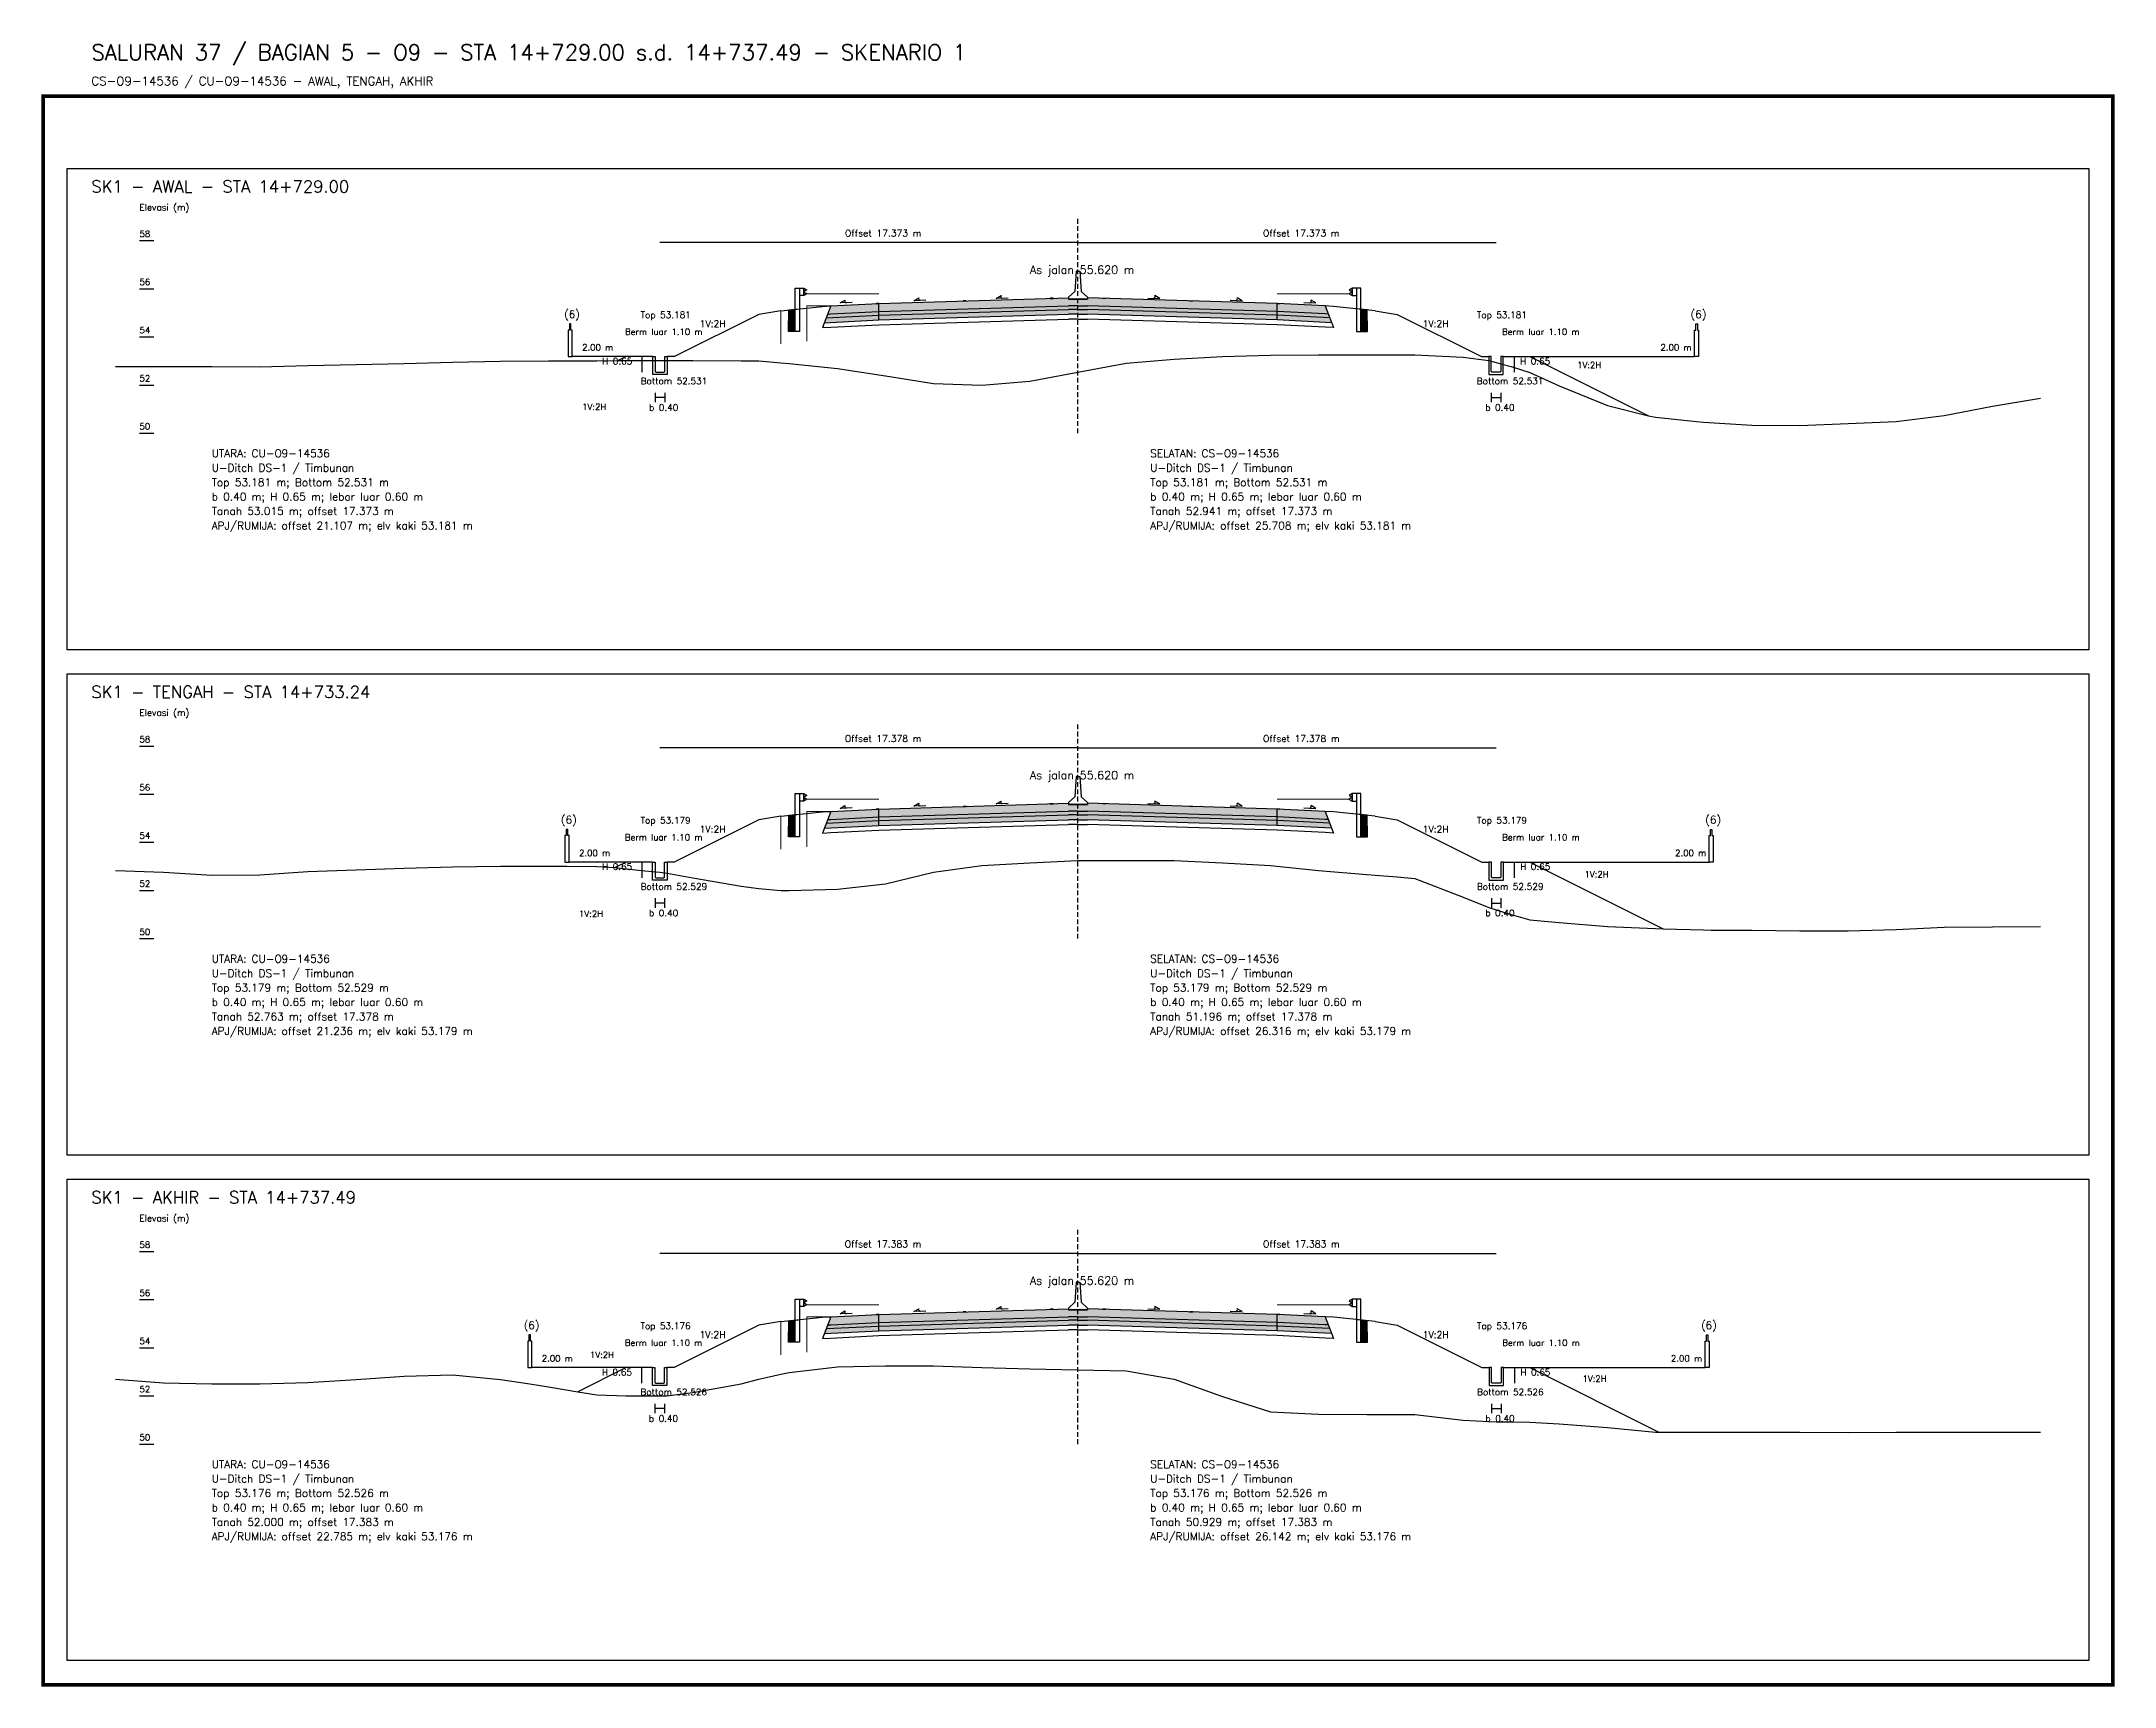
# Model space of a CAD drawing. Header units: metres. Extents: x -24715 to -24517, y 27498 to 30841.
# Drawn here: x -24713.7 to -24627.5, y 27713.2 to 27781.5 of the extents above; entities that cross this region are included whole.
import ezdxf

# ---------------------------------------------------------------- set-up
doc = ezdxf.new("R2010")
doc.units = ezdxf.units.M
doc.linetypes.add('PS_DASH', pattern=[0.3, 0.2, -0.1])
for name, color, linetype, lineweight in [('Dimensi', 230, 'Continuous', 20), ('GRS-ARSIR (HATCH)', 8, 'Continuous', 9), ('Guardrail', 20, 'Continuous', 30), ('HATCH - Beton ramping', 210, 'Continuous', 9), ('HATCH - LFA', 30, 'Continuous', 9), ('HATCH - Pavement', 50, 'Continuous', 9), ('Marka', 20, 'Continuous', 30), ('POT_ALL_GROUP', 2, 'Continuous', 70)]:
    doc.layers.add(name, color=color, linetype=linetype, lineweight=lineweight)
for name, color, linetype in [('POT_ALL_APJ', 2, 'Continuous'), ('POT_ALL_BORDER', 8, 'Continuous'), ('POT_ALL_CHANNEL1', 200, 'Continuous'), ('POT_ALL_DIM', 7, 'Continuous'), ('POT_ALL_GROUND', 1, 'Continuous'), ('POT_ALL_GUIDE', 8, 'Continuous'), ('POT_ALL_ROAD', 4, 'Continuous')]:
    doc.layers.add(name, color=color, linetype=linetype)
doc.styles.get("Standard").update_dxf_attribs({"font": 'simplex.shx'})

msp = doc.modelspace()

# ---------------------------------------------------------------- texts
at = {"layer": 'POT_ALL_APJ'}
for s, height, p in [('(6)', 0.32, (-24691.94281, 27770.04498)), ('(6)', 0.32, (-24645.12835, 27770.04498)), ('2.00 m', 0.26, (-24691.19281, 27768.69498)), ('2.00 m', 0.26, (-24646.37835, 27768.69498)), ('(6)', 0.32, (-24692.07169, 27749.04242)), ('(6)', 0.32, (-24644.51974, 27749.04242)), ('2.00 m', 0.26, (-24691.32169, 27747.69242)), ('2.00 m', 0.26, (-24645.76974, 27747.69242)), ('(6)', 0.32, (-24693.62074, 27728.03987)), ('(6)', 0.32, (-24644.69408, 27728.03987)), ('2.00 m', 0.26, (-24692.87074, 27726.68987)), ('2.00 m', 0.26, (-24645.94408, 27726.68987))]:
    msp.add_text(s, height=height, dxfattribs=at).set_placement(p)
at = {"layer": 'POT_ALL_CHANNEL1'}
for s, height, p in [('Top 53.181', 0.27, (-24688.75895, 27770.04498)), ('Top 53.181', 0.27, (-24654.0128, 27770.04498)), ('Bottom 52.531', 0.27, (-24688.75895, 27767.29498)), ('Bottom 52.531', 0.27, (-24654.0128, 27767.29498)), ('UTARA: CU-O9-14536', 0.32, (-24706.58588, 27764.26387)), ('SELATAN: CS-O9-14536', 0.32, (-24667.58588, 27764.26387)), ('Top 53.179', 0.27, (-24688.76405, 27749.04242)), ('Top 53.179', 0.27, (-24654.0077, 27749.04242)), ('Bottom 52.529', 0.27, (-24688.76405, 27746.29242)), ('Bottom 52.529', 0.27, (-24654.0077, 27746.29242)), ('UTARA: CU-O9-14536', 0.32, (-24706.58588, 27743.26387)), ('SELATAN: CS-O9-14536', 0.32, (-24667.58588, 27743.26387)), ('Top 53.176', 0.27, (-24688.76915, 27728.03987)), ('Top 53.176', 0.27, (-24654.0026, 27728.03987)), ('Bottom 52.526', 0.27, (-24688.76915, 27725.28987)), ('Bottom 52.526', 0.27, (-24654.0026, 27725.28987)), ('UTARA: CU-O9-14536', 0.32, (-24706.58588, 27722.26387)), ('SELATAN: CS-O9-14536', 0.32, (-24667.58588, 27722.26387))]:
    msp.add_text(s, height=height, dxfattribs=at).set_placement(p)
at = {"layer": 'POT_ALL_DIM'}
for s, height, p in [('SK1 - AWAL - STA 14+729.00', 0.5, (-24711.58588, 27775.26387)), ('Elevasi (m)', 0.27, (-24709.58588, 27774.51387)), ('58', 0.26, (-24709.58588, 27773.41387)), ('Offset 17.373 m', 0.28, (-24680.27241, 27773.43387)), ('Offset 17.373 m', 0.28, (-24662.89934, 27773.43387)), ('As jalan 55.620 m', 0.34, (-24672.58588, 27771.88387)), ('56', 0.26, (-24709.58588, 27771.41387)), ('54', 0.26, (-24709.58588, 27769.41387)), ('Berm luar 1.10 m', 0.26, (-24689.40895, 27769.34498)), ('1V:2H', 0.28, (-24686.30737, 27769.67076)), ('1V:2H', 0.28, (-24656.26438, 27769.67076)), ('Berm luar 1.10 m', 0.26, (-24652.9628, 27769.34498)), ('H 0.65', 0.27, (-24690.35895, 27768.11998)), ('H 0.65', 0.27, (-24652.2128, 27768.11998)), ('1V:2H', 0.26, (-24649.84558, 27767.96138)), ('52', 0.26, (-24709.58588, 27767.41387)), ('1V:2H', 0.26, (-24691.19281, 27766.22801)), ('b 0.40', 0.27, (-24688.40895, 27766.19498)), ('b 0.40', 0.27, (-24653.6628, 27766.19498)), ('50', 0.26, (-24709.58588, 27765.41387)), ('U-Ditch DS-1 / Timbunan', 0.32, (-24706.58588, 27763.66387)), ('U-Ditch DS-1 / Timbunan', 0.32, (-24667.58588, 27763.66387)), ('Top 53.181 m; Bottom 52.531 m', 0.32, (-24706.58588, 27763.06387)), ('b 0.40 m; H 0.65 m; lebar luar 0.60 m', 0.32, (-24706.58588, 27762.46387)), ('Top 53.181 m; Bottom 52.531 m', 0.32, (-24667.58588, 27763.06387)), ('b 0.40 m; H 0.65 m; lebar luar 0.60 m', 0.32, (-24667.58588, 27762.46387)), ('Tanah 53.015 m; offset 17.373 m', 0.32, (-24706.58588, 27761.86387)), ('Tanah 52.941 m; offset 17.373 m', 0.32, (-24667.58588, 27761.86387)), ('APJ/RUMIJA: offset 21.107 m; elv kaki 53.181 m', 0.32, (-24706.58588, 27761.26387)), ('APJ/RUMIJA: offset 25.708 m; elv kaki 53.181 m', 0.32, (-24667.58588, 27761.26387)), ('SK1 - TENGAH - STA 14+733.24', 0.5, (-24711.58588, 27754.26387)), ('Elevasi (m)', 0.27, (-24709.58588, 27753.51387)), ('58', 0.26, (-24709.58588, 27752.41387)), ('Offset 17.378 m', 0.28, (-24680.27496, 27752.43387)), ('Offset 17.378 m', 0.28, (-24662.89679, 27752.43387)), ('56', 0.26, (-24709.58588, 27750.41387)), ('As jalan 55.620 m', 0.34, (-24672.58588, 27750.88387)), ('1V:2H', 0.28, (-24686.30992, 27748.66949)), ('1V:2H', 0.28, (-24656.26183, 27748.66949)), ('54', 0.26, (-24709.58588, 27748.41387)), ('Berm luar 1.10 m', 0.26, (-24689.41405, 27748.34242)), ('Berm luar 1.10 m', 0.26, (-24652.9577, 27748.34242)), ('H 0.65', 0.27, (-24690.36405, 27747.11742)), ('H 0.65', 0.27, (-24652.2077, 27747.11742)), ('52', 0.26, (-24709.58588, 27746.41387)), ('1V:2H', 0.26, (-24649.53872, 27746.80791)), ('50', 0.26, (-24709.58588, 27744.41387)), ('1V:2H', 0.26, (-24691.32169, 27745.16357)), ('b 0.40', 0.27, (-24688.41405, 27745.19242)), ('b 0.40', 0.27, (-24653.6577, 27745.19242)), ('U-Ditch DS-1 / Timbunan', 0.32, (-24706.58588, 27742.66387)), ('U-Ditch DS-1 / Timbunan', 0.32, (-24667.58588, 27742.66387)), ('Top 53.179 m; Bottom 52.529 m', 0.32, (-24706.58588, 27742.06387)), ('Top 53.179 m; Bottom 52.529 m', 0.32, (-24667.58588, 27742.06387)), ('Tanah 52.763 m; offset 17.378 m', 0.32, (-24706.58588, 27740.86387)), ('b 0.40 m; H 0.65 m; lebar luar 0.60 m', 0.32, (-24706.58588, 27741.46387)), ('Tanah 51.196 m; offset 17.378 m', 0.32, (-24667.58588, 27740.86387)), ('b 0.40 m; H 0.65 m; lebar luar 0.60 m', 0.32, (-24667.58588, 27741.46387)), ('APJ/RUMIJA: offset 21.236 m; elv kaki 53.179 m', 0.32, (-24706.58588, 27740.26387)), ('APJ/RUMIJA: offset 26.316 m; elv kaki 53.179 m', 0.32, (-24667.58588, 27740.26387)), ('SK1 - AKHIR - STA 14+737.49', 0.5, (-24711.58588, 27733.26387)), ('Elevasi (m)', 0.27, (-24709.58588, 27732.51387)), ('Offset 17.383 m', 0.28, (-24680.27751, 27731.43387)), ('Offset 17.383 m', 0.28, (-24662.89424, 27731.43387)), ('58', 0.26, (-24709.58588, 27731.41387)), ('As jalan 55.620 m', 0.34, (-24672.58588, 27729.88387)), ('56', 0.26, (-24709.58588, 27729.41387)), ('54', 0.26, (-24709.58588, 27727.41387)), ('Berm luar 1.10 m', 0.26, (-24689.41915, 27727.33987)), ('1V:2H', 0.28, (-24686.31247, 27727.66821)), ('1V:2H', 0.28, (-24656.25928, 27727.66821)), ('Berm luar 1.10 m', 0.26, (-24652.9526, 27727.33987)), ('1V:2H', 0.26, (-24690.86995, 27726.83987)), ('52', 0.26, (-24709.58588, 27725.41387)), ('H 0.65', 0.27, (-24690.36915, 27726.11487)), ('H 0.65', 0.27, (-24652.2026, 27726.11487)), ('1V:2H', 0.26, (-24649.62334, 27725.85025)), ('b 0.40', 0.27, (-24688.41915, 27724.18987)), ('b 0.40', 0.27, (-24653.6526, 27724.18987)), ('50', 0.26, (-24709.58588, 27723.41387)), ('Top 53.176 m; Bottom 52.526 m', 0.32, (-24706.58588, 27721.06387)), ('U-Ditch DS-1 / Timbunan', 0.32, (-24706.58588, 27721.66387)), ('Top 53.176 m; Bottom 52.526 m', 0.32, (-24667.58588, 27721.06387)), ('U-Ditch DS-1 / Timbunan', 0.32, (-24667.58588, 27721.66387)), ('b 0.40 m; H 0.65 m; lebar luar 0.60 m', 0.32, (-24706.58588, 27720.46387)), ('b 0.40 m; H 0.65 m; lebar luar 0.60 m', 0.32, (-24667.58588, 27720.46387)), ('Tanah 52.000 m; offset 17.383 m', 0.32, (-24706.58588, 27719.86387)), ('APJ/RUMIJA: offset 22.785 m; elv kaki 53.176 m', 0.32, (-24706.58588, 27719.26387)), ('Tanah 50.929 m; offset 17.383 m', 0.32, (-24667.58588, 27719.86387)), ('APJ/RUMIJA: offset 26.142 m; elv kaki 53.176 m', 0.32, (-24667.58588, 27719.26387))]:
    msp.add_text(s, height=height, dxfattribs=at).set_placement(p)
at = {"layer": 'POT_ALL_GROUP', "lineweight": 0}
for s, height, p in [('SALURAN 37 / BAGIAN 5 - O9 - STA 14+729.00 s.d. 14+737.49 - SKENARIO 1', 0.65, (-24711.58588, 27780.76387)), ('CS-O9-14536 / CU-O9-14536 - AWAL, TENGAH, AKHIR', 0.36, (-24711.58588, 27779.71387))]:
    msp.add_text(s, height=height, dxfattribs=at).set_placement(p)

# ---------------------------------------------------------------- blocks, each defined once
blk = doc.blocks.new('JALAN_ASLI_TIPIKAL_2OKT_METER')
at = {"layer": 'Guardrail', "lineweight": 9}
h = blk.add_hatch(dxfattribs=at)
h.set_pattern_fill('JIS_LC_20', color=256, scale=0.002)
h.set_pattern_definition([(45, (-29.65569, -21.99233), (-0.02828427, 0.02828427), []), (45, (-29.65489, -21.99233), (-0.02828427, 0.02828427), [])])
h.paths.add_polyline_path([(-12.025, -1.394), (-11.753, -1.394), (-11.753, -0.471), (-12.018, -0.498)])
h = blk.add_hatch(dxfattribs=at)
h.set_pattern_fill('JIS_LC_20', color=256, scale=0.002)
h.set_pattern_definition([(45, (-29.40569, -21.99233), (-0.02828427, 0.02828427), []), (45, (-29.40489, -21.99233), (-0.02828427, 0.02828427), [])])
h.paths.add_polyline_path([(12.018, -0.498), (11.753, -0.471), (11.753, -1.394), (12.025, -1.394)])
at = {"layer": 'HATCH - Beton ramping'}
h = blk.add_hatch(dxfattribs=at)
h.set_pattern_fill('AR-CONC', color=256, scale=0.0005)
h.set_pattern_definition([(50, (-28.949556, -21.99233), (0.09109233, -0.00796954), [0.009525, -0.104775]), (355, (-28.94956, -21.99233), (-0.0176217, 0.09552842), [0.00762, -0.0838203]), (100.45144, (-28.941965, -21.992995), (0.07347062, 0.08755888), [0.008095, -0.08904512]), (46.1842, (-28.94956, -21.96693), (0.13553952, -0.02102116), [0.0142875, -0.1571625]), (96.63556, (-28.93826, -21.96868), (0.11870207, 0.12371306), [0.0121425, -0.1335678]), (351.18415, (-28.94956, -21.96693), (0.11870207, 0.12371306), [0.01143, -0.12572987]), (21, (-28.936856, -21.97328), (0.0758072, -0.0511326), [0.009525, -0.104775]), (326, (-28.93686, -21.97328), (0.03090101, 0.09209398), [0.00762, -0.08382]), (71.45144, (-28.93054, -21.97754), (0.1067082, 0.04096138), [0.008095, -0.08904497]), (37.5, (-28.949556, -21.99233), (0.001544302, 0.04227752), [0, -0.082804, 0, -0.08509, 0, -0.0841375]), (7.5, (-28.949556, -21.99233), (0.03340983, 0.05009029), [0, -0.048514, 0, -0.080899, 0, -0.0320675]), (327.5, (-28.977877, -21.99233), (0.067795298, -0.002864372), [0, -0.03175, 0, -0.09906, 0, -0.131445]), (317.5, (-28.990577, -21.99233), (0.07406459, 0.01271325), [0, -0.041275, 0, -0.065786, 0, -0.093345])])
h.paths.add_polyline_path([(-8.27, -0.566), (-10.401, -0.666), (-10.461, -0.826), (-8.27, -0.716)])
h.paths.add_polyline_path([(-0.4, -0.48), (0, -0.48), (0, -0.33), (-0.4, -0.33), (-8.27, -0.566), (-8.27, -0.716)])
h = blk.add_hatch(dxfattribs=at)
h.set_pattern_fill('AR-CONC', color=256, scale=0.0005)
h.set_pattern_definition([(50, (-28.699556, -21.99233), (0.09109233, -0.00796954), [0.009525, -0.104775]), (355, (-28.69956, -21.99233), (-0.01762171, 0.09552842), [0.00762, -0.0838203]), (100.45144, (-28.691965, -21.992995), (0.07347062, 0.08755888), [0.008095, -0.08904512]), (46.1842, (-28.69956, -21.96693), (0.13553952, -0.02102116), [0.0142875, -0.1571625]), (96.63556, (-28.68826, -21.96868), (0.11870207, 0.12371306), [0.0121425, -0.1335678]), (351.18415, (-28.69956, -21.96693), (0.11870207, 0.12371306), [0.01143, -0.12572987]), (21, (-28.686856, -21.97328), (0.0758072, -0.0511326), [0.009525, -0.104775]), (326, (-28.68686, -21.97328), (0.03090101, 0.09209398), [0.00762, -0.08382]), (71.45144, (-28.68054, -21.97754), (0.10670821, 0.04096138), [0.008095, -0.08904497]), (37.5, (-28.699556, -21.99233), (0.001544302, 0.04227752), [0, -0.082804, 0, -0.08509, 0, -0.0841375]), (7.5, (-28.699556, -21.99233), (0.03340983, 0.050090287), [0, -0.048514, 0, -0.080899, 0, -0.0320675]), (327.5, (-28.727877, -21.99233), (0.067795298, -0.002864372), [0, -0.03175, 0, -0.09906, 0, -0.131445]), (317.5, (-28.740577, -21.99233), (0.07406459, 0.012713246), [0, -0.041275, 0, -0.065786, 0, -0.093345])])
h.paths.add_polyline_path([(8.27, -0.566), (10.401, -0.666), (10.461, -0.826), (8.27, -0.716)])
h.paths.add_polyline_path([(0.4, -0.48), (0, -0.48), (0, -0.33), (0.4, -0.33), (8.27, -0.566), (8.27, -0.716)])
at = {"layer": 'HATCH - LFA'}
h = blk.add_hatch(dxfattribs=at)
h.set_pattern_fill('GRAVEL', color=256, scale=0.0075)
h.set_pattern_definition([(228.012788, (-28.812396, -21.801831), (-1.524, -1.7145), [0.0256291, -2.5372863]), (184.96974, (-28.829541, -21.820881), (2.2859999991, 0.1905000109), [0.04398035, -4.3540537]), (132.510447, (-28.873356, -21.824691), (1.9050000008, -2.0954999993), [0.0310111, -3.0701042]), (267.27369, (-28.947651, -21.872316), (0.1905000004, 3.81), [0.0400503, -3.9649828]), (292.833654, (-28.949556, -21.912321), (-0.9525, 2.286), [0.0392725, -3.8879856]), (357.27369, (-28.934316, -21.948516), (-3.81, 0.1905000004), [0.0400503, -3.9649828]), (37.69424, (-28.894311, -21.950421), (-2.4764999999, -1.9050000001), [0.0529645, -5.24348365]), (72.255328, (-28.852401, -21.918036), (1.3335000004, 4.1909999999), [0.050004, -4.95039425]), (121.429566, (-28.837161, -21.870411), (-1.5240000002, 2.4764999999), [0.040186, -3.9784159]), (175.23636, (-28.858116, -21.836121), (2.0955, -0.1905), [0.0458785, -2.2480453]), (222.397438, (-28.903836, -21.832311), (-2.2859999999, -2.0955000001), [0.05933084, -5.8737579]), (138.814075, (-28.759056, -21.874221), (-1.3335, 1.143), [0.0202503, -2.0047924]), (171.469234, (-28.774296, -21.860886), (2.4765, -0.3809999996), [0.03852615, -3.8140979]), (225, (-28.8124, -21.85517), (0, -0.1905), [0.0269407, -0.242467]), (203.19859, (-28.82573, -21.832311), (0.9525, 0.381), [0.0145081, -1.4362967]), (291.80141, (-28.839066, -21.838026), (-0.1905, 0.5715), [0.0205174, -1.0053565]), (30.96376, (-28.831446, -21.857076), (0.5715, 0.381), [0.033324, -1.0774724]), (161.56505, (-28.80287, -21.83993), (0.381, -0.1905), [0.0240965, -0.5783174]), (16.38954, (-28.949556, -21.838026), (1.905, 0.5715), [0.0337566, -3.341912]), (70.346176, (-28.917171, -21.828501), (-0.762, -2.0955), [0.0283199, -2.8036662]), (293.19859, (-28.80287, -21.801831), (-0.381, 0.9525), [0.029016, -1.4217888]), (343.61046, (-28.791441, -21.828501), (-1.905, 0.5715), [0.0337566, -3.341912]), (339.443955, (-28.949556, -21.956136), (-0.9525, 0.381), [0.0325526, -1.5950801]), (294.77514, (-28.919076, -21.967566), (-0.952500001, 2.0954999995), [0.0272754, -2.7002695]), (66.80141, (-28.800966, -21.992331), (0.381, 0.9525), [0.029016, -1.4217888]), (17.354025, (-28.789536, -21.965661), (-2.4765, -0.762), [0.0319337, -3.1614282]), (69.443955, (-28.89431, -21.992331), (-0.381, -0.9525), [0.0162763, -1.6113564]), (101.30993, (-28.812396, -21.99233), (-0.1905, 0.762), [0.0097136, -0.9616496]), (165.96376, (-28.8143, -21.982806), (0.5715, -0.1905), [0.0392725, -0.7461791]), (186.009006, (-28.852401, -21.973281), (1.905, 0.1905), [0.036395, -3.6031024]), (303.69007, (-28.831446, -21.87422), (-0.1905, 0.381), [0.0274743, -0.6593832]), (353.157227, (-28.816206, -21.897081), (3.2385, -0.3809999998), [0.0479668, -4.7487007]), (60.945396, (-28.76858, -21.902796), (-0.762, -1.3335), [0.0196131, -1.9417044]), (90, (-28.75906, -21.88565), (-0.1905, 0.1905), [0.01143, -0.17907]), (120.256437, (-28.856211, -21.967566), (0.762, -1.3335), [0.026465, -2.6200456]), (48.012787, (-28.869546, -21.944706), (1.524, 1.7145), [0.0512582, -2.5116572]), (0, (-28.83526, -21.9066), (0.1905, 0.1905), [0.04953, -0.14097]), (325.304846, (-28.785726, -21.906606), (1.9050000007, -1.333499999), [0.0301207, -2.9819488]), (254.0546, (-28.76096, -21.92375), (-0.1905, -0.762), [0.0277372, -1.3591238]), (207.645975, (-28.768581, -21.950421), (-3.6195000001, -1.9049999997), [0.0451609, -4.4709348]), (175.426079, (-28.808586, -21.971376), (-2.4765, 0.1905), [0.0477772, -4.7299385])])
h.paths.add_polyline_path([(-8.27, -0.716), (-10.461, -0.826), (-10.54, -1.03), (-8.27, -0.916)])
h.paths.add_polyline_path([(-0.4, -0.68), (0, -0.68), (0, -0.48), (-0.4, -0.48), (-8.27, -0.716), (-8.27, -0.916)])
h = blk.add_hatch(dxfattribs=at)
h.set_pattern_fill('GRAVEL', color=256, scale=0.0075)
h.set_pattern_definition([(228.012788, (-28.562396, -21.801831), (-1.524, -1.7145), [0.0256291, -2.5372863]), (184.96974, (-28.579541, -21.820881), (2.2859999991, 0.1905000109), [0.04398035, -4.3540537]), (132.510447, (-28.623356, -21.824691), (1.9050000008, -2.0954999993), [0.0310111, -3.0701042]), (267.27369, (-28.697651, -21.872316), (0.1905000004, 3.81), [0.04005034, -3.9649828]), (292.833654, (-28.699556, -21.912321), (-0.9525, 2.286), [0.0392725, -3.8879856]), (357.27369, (-28.684316, -21.948516), (-3.81, 0.1905000004), [0.04005034, -3.9649828]), (37.69424, (-28.644311, -21.950421), (-2.4764999999, -1.9050000001), [0.0529645, -5.24348365]), (72.255328, (-28.602401, -21.918036), (1.3335000004, 4.1909999999), [0.050004, -4.95039425]), (121.429566, (-28.587161, -21.870411), (-1.5240000002, 2.4764999999), [0.040186, -3.9784159]), (175.23636, (-28.608116, -21.836121), (2.0955, -0.1905000003), [0.0458785, -2.2480453]), (222.397438, (-28.653836, -21.832311), (-2.2859999999, -2.0955000001), [0.05933084, -5.87375794]), (138.814075, (-28.509056, -21.874221), (-1.3335, 1.143), [0.02025034, -2.0047924]), (171.469234, (-28.524296, -21.860886), (2.4765, -0.3809999996), [0.03852615, -3.8140979]), (225, (-28.5624, -21.85517), (0, -0.1905), [0.0269407, -0.242467]), (203.19859, (-28.57573, -21.832311), (0.9525, 0.381), [0.0145081, -1.4362967]), (291.80141, (-28.589066, -21.838026), (-0.1905, 0.5715), [0.0205174, -1.0053565]), (30.96376, (-28.581446, -21.857076), (0.5715, 0.381), [0.033324, -1.0774724]), (161.56505, (-28.55287, -21.83993), (0.381, -0.1905), [0.0240965, -0.57831736]), (16.38954, (-28.699556, -21.838026), (1.905, 0.5715), [0.0337566, -3.341912]), (70.346176, (-28.667171, -21.828501), (-0.762, -2.0955), [0.0283199, -2.8036662]), (293.19859, (-28.55287, -21.801831), (-0.381, 0.9525), [0.029016, -1.4217888]), (343.61046, (-28.541441, -21.828501), (-1.905, 0.5714999999), [0.0337566, -3.341912]), (339.443955, (-28.699556, -21.956136), (-0.9525, 0.381), [0.03255264, -1.5950801]), (294.77514, (-28.669076, -21.967566), (-0.952500001, 2.0954999995), [0.0272754, -2.7002695]), (66.80141, (-28.550966, -21.992331), (0.381, 0.9525), [0.029016, -1.4217888]), (17.354025, (-28.539536, -21.965661), (-2.4765, -0.7620000002), [0.0319337, -3.1614282]), (69.443955, (-28.64431, -21.992331), (-0.381, -0.9525), [0.0162763, -1.6113564]), (101.30993, (-28.562396, -21.99233), (-0.1905, 0.762), [0.0097136, -0.9616496]), (165.96376, (-28.5643, -21.982806), (0.5715, -0.1905), [0.0392725, -0.7461791]), (186.009006, (-28.602401, -21.973281), (1.905, 0.1905), [0.036395, -3.6031024]), (303.69007, (-28.581446, -21.87422), (-0.1905, 0.381), [0.0274743, -0.6593832]), (353.157227, (-28.566206, -21.897081), (3.2385, -0.3809999998), [0.04796676, -4.7487007]), (60.945396, (-28.51858, -21.902796), (-0.762, -1.3335), [0.0196131, -1.9417044]), (90, (-28.50906, -21.88565), (-0.1905, 0.1905), [0.01143, -0.17907]), (120.256437, (-28.606211, -21.967566), (0.762, -1.3335), [0.026465, -2.62004556]), (48.012787, (-28.619546, -21.944706), (1.524, 1.7145), [0.0512582, -2.5116572]), (0, (-28.58526, -21.9066), (0.1905, 0.1905), [0.04953, -0.14097]), (325.304846, (-28.535726, -21.906606), (1.9050000007, -1.333499999), [0.0301207, -2.98194875]), (254.054604, (-28.51096, -21.92375), (-0.1905, -0.762), [0.0277372, -1.35912375]), (207.645975, (-28.518581, -21.950421), (-3.6195000001, -1.9049999997), [0.0451609, -4.4709348]), (175.426079, (-28.558586, -21.971376), (-2.4765, 0.1905), [0.0477772, -4.7299385])])
h.paths.add_polyline_path([(8.27, -0.716), (10.461, -0.826), (10.54, -1.03), (8.27, -0.916)])
h.paths.add_polyline_path([(0.4, -0.68), (0, -0.68), (0, -0.48), (0.4, -0.48), (8.27, -0.716), (8.27, -0.916)])
at = {"layer": 'HATCH - Pavement'}
h = blk.add_hatch(dxfattribs=at)
h.set_pattern_fill('AR-CONC', color=256, scale=0.001)
h.set_pattern_definition([(50, (-89.43046, -52.62889), (0.18218467, -0.01593909), [0.01905, -0.20955]), (355, (-89.43046, -52.6289), (-0.03524342, 0.19105685), [0.01524, -0.1676406]), (100.45144, (-89.41528, -52.63022), (0.14694125, 0.17511775), [0.01619, -0.17809024]), (46.1842, (-89.43046, -52.5781), (0.27107904, -0.04204233), [0.028575, -0.314325]), (96.63556, (-89.40787, -52.5816), (0.23740413, 0.2474261), [0.024285, -0.2671356]), (351.18415, (-89.43046, -52.5781), (0.2374041, 0.2474261), [0.02286, -0.2514597]), (21, (-89.40506, -52.59079), (0.1516144, -0.1022652), [0.01905, -0.20955]), (326, (-89.40506, -52.5908), (0.06180203, 0.18418797), [0.01524, -0.16764]), (71.45144, (-89.39243, -52.59931), (0.21341642, 0.08192277), [0.01619, -0.17808994]), (37.5, (-89.43046, -52.62889), (0.003088603, 0.08455504), [0, -0.165608, 0, -0.17018, 0, -0.168275]), (7.5, (-89.43046, -52.62889), (0.06681966, 0.100180575), [0, -0.097028, 0, -0.161798, 0, -0.064135]), (327.5, (-89.4871, -52.62889), (0.135590595, -0.005728744), [0, -0.0635, 0, -0.19812, 0, -0.26289]), (317.5, (-89.5125, -52.62889), (0.14812918, 0.02542649), [0, -0.08255, 0, -0.131572, 0, -0.18669])])
h.paths.add_polyline_path([(-8.27, -0.236), (-10.27, -0.336), (-10.401, -0.673), (-10.27, -0.666), (-8.27, -0.566)])
h.paths.add_polyline_path([(-0.4, -0.33), (0, -0.33), (0, 0), (-0.4, 0), (-8.27, -0.236), (-8.27, -0.566)])
h = blk.add_hatch(dxfattribs=at)
h.set_pattern_fill('AR-CONC', color=256, scale=0.001)
h.set_pattern_definition([(50, (-89.18046, -52.62889), (0.18218467, -0.01593909), [0.01905, -0.20955]), (355, (-89.18046, -52.6289), (-0.03524342, 0.19105685), [0.01524, -0.16764058]), (100.45144, (-89.16528, -52.63022), (0.14694125, 0.17511775), [0.01619, -0.17809024]), (46.1842, (-89.18046, -52.5781), (0.27107904, -0.04204233), [0.028575, -0.314325]), (96.63556, (-89.15787, -52.5816), (0.23740413, 0.2474261), [0.024285, -0.2671356]), (351.18415, (-89.18046, -52.5781), (0.2374041, 0.2474261), [0.02286, -0.2514597]), (21, (-89.15506, -52.59079), (0.1516144, -0.1022652), [0.01905, -0.20955]), (326, (-89.15506, -52.5908), (0.06180203, 0.18418797), [0.01524, -0.16764]), (71.45144, (-89.14243, -52.59931), (0.21341642, 0.08192277), [0.01619, -0.17808994]), (37.5, (-89.18046, -52.62889), (0.003088603, 0.08455504), [0, -0.165608, 0, -0.17018, 0, -0.168275]), (7.5, (-89.18046, -52.62889), (0.06681966, 0.100180575), [0, -0.097028, 0, -0.161798, 0, -0.064135]), (327.5, (-89.2371, -52.62889), (0.135590595, -0.005728744), [0, -0.0635, 0, -0.19812, 0, -0.26289]), (317.5, (-89.2625, -52.62889), (0.14812918, 0.02542649), [0, -0.08255, 0, -0.131572, 0, -0.18669])])
h.paths.add_polyline_path([(8.27, -0.236), (10.27, -0.336), (10.401, -0.673), (10.27, -0.666), (8.27, -0.566)])
h.paths.add_polyline_path([(0.4, -0.33), (0, -0.33), (0, 0), (0.4, 0), (8.27, -0.236), (8.27, -0.566)])
at = {"layer": 'Marka'}
h = blk.add_hatch(color=256, dxfattribs=at)
h.dxf.hatch_style = 1
h.paths.add_polyline_path([(-8.27, -0.23), (-8.39, -0.236), (-8.39, -0.242), (-8.27, -0.236)])
h.paths.add_polyline_path([(-4.65, -0.122), (-4.77, -0.125), (-4.77, -0.131), (-4.65, -0.128)])
h.paths.add_polyline_path([(-1.03, -0.019), (-1.03, -0.013), (-1.15, -0.017), (-1.15, -0.023)])
h = blk.add_hatch(color=256, dxfattribs=at)
h.dxf.hatch_style = 1
h.paths.add_polyline_path([(8.27, -0.23), (8.39, -0.236), (8.39, -0.242), (8.27, -0.236)])
h.paths.add_polyline_path([(4.65, -0.122), (4.77, -0.125), (4.77, -0.131), (4.65, -0.128)])
h.paths.add_polyline_path([(1.03, -0.019), (1.03, -0.013), (1.15, -0.017), (1.15, -0.023)])
for p, q in [((-8.27, -0.236), (-0.4, 0)), ((8.27, -0.236), (0.4, 0)), ((-12.353, -0.533), (-10.622, -0.354)), ((-10.27, -0.336), (-10.62, -1.234)), ((-10.62, -0.354), (-10.27, -0.336)), ((-10.461, -0.826), (-8.27, -0.716)), ((-10.401, -0.673), (-10.27, -0.666)), ((-10.27, -0.336), (-8.27, -0.236)), ((-10.27, -0.666), (-8.27, -0.566)), ((-8.27, -0.916), (-8.27, -0.236)), ((-8.27, -0.566), (-0.4, -0.33)), ((-8.27, -0.716), (-0.4, -0.48)), ((-8.27, -0.916), (-0.4, -0.68)), ((0, -0.05), (-0.4, -0.05)), ((0, -0.33), (-0.4, -0.33)), ((0, -0.48), (-0.4, -0.48)), ((0, -0.68), (-0.4, -0.68)), ((0, -0.05), (0.4, -0.05)), ((0, -0.33), (0.4, -0.33)), ((0, -0.48), (0.4, -0.48)), ((0, -0.68), (0.4, -0.68)), ((8.27, -0.566), (0.4, -0.33)), ((8.27, -0.716), (0.4, -0.48)), ((8.27, -0.916), (0.4, -0.68)), ((8.27, -0.916), (8.27, -0.236)), ((10.27, -0.336), (8.27, -0.236)), ((10.27, -0.666), (8.27, -0.566)), ((10.461, -0.826), (8.27, -0.716)), ((10.27, -0.336), (10.62, -1.234)), ((10.62, -0.354), (10.27, -0.336)), ((10.401, -0.673), (10.27, -0.666)), ((12.353, -0.533), (10.622, -0.354)), ((-10.62, -1.234), (-10.27, -1.216)), ((-10.54, -1.03), (-8.27, -0.916)), ((-10.27, -1.216), (-8.27, -1.116)), ((-8.27, -1.116), (-0.4, -0.88)), ((0, -0.88), (-0.4, -0.88)), ((0, -0.88), (0.4, -0.88)), ((8.27, -1.116), (0.4, -0.88)), ((10.54, -1.03), (8.27, -0.916)), ((10.27, -1.216), (8.27, -1.116)), ((10.62, -1.234), (10.27, -1.216))]:
    blk.add_line(p, q)
for points in [[(0, 1.11), (-0.075, 1.11), (-0.125, 0.27), (-0.4, 0.03), (-0.4, -0.05), (0, -0.05)], [(0, 1.11), (0.075, 1.11), (0.125, 0.27), (0.4, 0.03), (0.4, -0.05), (0, -0.05)], [(-6.818, -0.116), (-6.616, 0)], [(-3.401, -0.02), (-3.199, 0.096)], [(3.401, -0.02), (3.199, 0.096)], [(6.818, -0.116), (6.616, 0)], [(-9.887, -0.208), (-9.686, -0.092)], [(-9.387, -0.193), (-9.887, -0.208)], [(-6.318, -0.101), (-6.818, -0.116)], [(-2.901, -0.005), (-3.401, -0.02)], [(2.901, -0.005), (3.401, -0.02)], [(6.318, -0.101), (6.818, -0.116)], [(9.387, -0.193), (9.887, -0.208)], [(9.887, -0.208), (9.686, -0.092)]]:
    blk.add_lwpolyline(points)
for centre, start, end in [((-6.556, -0.037), 148.28164, 271.71836), ((-3.139, 0.059), 148.28164, 271.71836), ((3.139, 0.059), 268.28164, 31.71836), ((6.556, -0.037), 268.28164, 31.71836), ((-9.625, -0.129), 148.28164, 271.71836), ((9.625, -0.129), 268.28164, 31.71836)]:
    blk.add_arc(centre, 0.0711, start, end)
at = {"layer": 'Dimensi'}
for p, q in [((-8.27, 0.168), (-11.27, 0.168)), ((8.27, 0.168), (11.27, 0.168))]:
    blk.add_line(p, q, dxfattribs=at)
at = {"layer": 'GRS-ARSIR (HATCH)'}
for p, q in [((-12.353, -0.533), (-12.353, -1.909)), ((-11.27, -0.336), (-11.27, -1.803)), ((-10.27, -0.336), (-11.27, -0.336))]:
    blk.add_line(p, q, dxfattribs=at)
at = {"layer": 'Guardrail'}
for points in [[(-11.753, -1.394), (-11.753, 0.406), (-11.575, 0.406), (-11.575, -1.394), (-11.753, -1.394)], [(-11.575, 0.406), (-11.397, 0.406), (-11.397, 0.094), (-11.575, 0.094)], [(-11.397, 0.25), (-11.397, 0.406), (-11.262, 0.328), (-11.397, 0.25)], [(-11.397, 0.094), (-11.397, 0.25), (-11.262, 0.172), (-11.397, 0.094)], [(11.397, 0.25), (11.397, 0.406), (11.262, 0.328), (11.397, 0.25)], [(11.397, 0.094), (11.397, 0.25), (11.262, 0.172), (11.397, 0.094)], [(11.575, 0.406), (11.397, 0.406), (11.397, 0.094), (11.575, 0.094)], [(11.753, -1.394), (11.753, 0.406), (11.575, 0.406), (11.575, -1.394), (11.753, -1.394)], [(-11.575, -1.394), (-12.025, -1.394), (-12.018, -0.498), (-11.568, -0.453), (-11.575, -1.394)], [(11.575, -1.394), (12.025, -1.394), (12.018, -0.498), (11.568, -0.453), (11.575, -1.394)]]:
    blk.add_lwpolyline(points, dxfattribs=at)
at = {"layer": 'Marka'}
for points in [[(-8.39, -0.242), (-8.27, -0.236), (-8.27, -0.23), (-8.39, -0.236), (-8.39, -0.242)], [(8.39, -0.242), (8.27, -0.236), (8.27, -0.23), (8.39, -0.236), (8.39, -0.242)]]:
    blk.add_lwpolyline(points, dxfattribs=at)
for points in [[(-4.65, -0.122), (-4.77, -0.125), (-4.77, -0.131), (-4.65, -0.128)], [(-1.03, -0.013), (-1.15, -0.017), (-1.15, -0.023), (-1.03, -0.019)], [(1.03, -0.013), (1.15, -0.017), (1.15, -0.023), (1.03, -0.019)], [(4.65, -0.122), (4.77, -0.125), (4.77, -0.131), (4.65, -0.128)]]:
    blk.add_lwpolyline(points, close=True, dxfattribs=at)

# ---------------------------------------------------------------- linework, layer by layer
at = {"layer": 'POT_ALL_APJ', "linetype": 'Continuous'}
for points in [[(-24691.77781, 27769.54939), (-24691.77781, 27768.44498), (-24691.60781, 27768.44498), (-24691.60781, 27769.54939), (-24691.66281, 27769.54939), (-24691.66281, 27769.79939), (-24691.69281, 27769.79939), (-24691.72281, 27769.79939), (-24691.72281, 27769.54939), (-24691.77781, 27769.54939)], [(-24644.79335, 27769.54939), (-24644.79335, 27768.44498), (-24644.96335, 27768.44498), (-24644.96335, 27769.54939), (-24644.90835, 27769.54939), (-24644.90835, 27769.79939), (-24644.87835, 27769.79939), (-24644.84835, 27769.79939), (-24644.84835, 27769.54939), (-24644.79335, 27769.54939)], [(-24689.35895, 27768.44498), (-24691.60781, 27768.44498)], [(-24651.8128, 27768.44498), (-24644.96335, 27768.44498)], [(-24691.90669, 27748.54683), (-24691.90669, 27747.44242), (-24691.73669, 27747.44242), (-24691.73669, 27748.54683), (-24691.79169, 27748.54683), (-24691.79169, 27748.79683), (-24691.82169, 27748.79683), (-24691.85169, 27748.79683), (-24691.85169, 27748.54683), (-24691.90669, 27748.54683)], [(-24644.18474, 27748.54683), (-24644.18474, 27747.44242), (-24644.35474, 27747.44242), (-24644.35474, 27748.54683), (-24644.29974, 27748.54683), (-24644.29974, 27748.79683), (-24644.26974, 27748.79683), (-24644.23974, 27748.79683), (-24644.23974, 27748.54683), (-24644.18474, 27748.54683)], [(-24689.36405, 27747.44242), (-24691.73669, 27747.44242)], [(-24651.8077, 27747.44242), (-24644.35474, 27747.44242)], [(-24693.45574, 27727.54428), (-24693.45574, 27726.43987), (-24693.28574, 27726.43987), (-24693.28574, 27727.54428), (-24693.34074, 27727.54428), (-24693.34074, 27727.79428), (-24693.37074, 27727.79428), (-24693.40074, 27727.79428), (-24693.40074, 27727.54428), (-24693.45574, 27727.54428)], [(-24644.35908, 27727.54428), (-24644.35908, 27726.43987), (-24644.52908, 27726.43987), (-24644.52908, 27727.54428), (-24644.47408, 27727.54428), (-24644.47408, 27727.79428), (-24644.44408, 27727.79428), (-24644.41408, 27727.79428), (-24644.41408, 27727.54428), (-24644.35908, 27727.54428)], [(-24689.36915, 27726.43987), (-24693.28574, 27726.43987)], [(-24651.8026, 27726.43987), (-24644.52908, 27726.43987)]]:
    msp.add_lwpolyline(points, dxfattribs=at)
at = {"layer": 'POT_ALL_BORDER', "linetype": 'Continuous'}
for points in [[(-24712.58588, 27776.26387), (-24628.58588, 27776.26387), (-24628.58588, 27756.26387), (-24712.58588, 27756.26387), (-24712.58588, 27776.26387)], [(-24712.58588, 27755.26387), (-24628.58588, 27755.26387), (-24628.58588, 27735.26387), (-24712.58588, 27735.26387), (-24712.58588, 27755.26387)], [(-24712.58588, 27734.26387), (-24628.58588, 27734.26387), (-24628.58588, 27714.26387), (-24712.58588, 27714.26387), (-24712.58588, 27734.26387)]]:
    msp.add_lwpolyline(points, dxfattribs=at)
at = {"layer": 'POT_ALL_CHANNEL1', "linetype": 'Continuous'}
for points in [[(-24687.75895, 27768.44498), (-24687.65895, 27768.44498), (-24687.65895, 27767.69498), (-24688.25895, 27767.69498), (-24688.25895, 27768.44498), (-24688.15895, 27768.44498), (-24688.15895, 27767.82498), (-24688.12895, 27767.79498), (-24687.78895, 27767.79498), (-24687.75895, 27767.82498), (-24687.75895, 27768.44498)], [(-24653.4128, 27768.44498), (-24653.5128, 27768.44498), (-24653.5128, 27767.69498), (-24652.9128, 27767.69498), (-24652.9128, 27768.44498), (-24653.0128, 27768.44498), (-24653.0128, 27767.82498), (-24653.0428, 27767.79498), (-24653.3828, 27767.79498), (-24653.4128, 27767.82498), (-24653.4128, 27768.44498)], [(-24687.76405, 27747.44242), (-24687.66405, 27747.44242), (-24687.66405, 27746.69242), (-24688.26405, 27746.69242), (-24688.26405, 27747.44242), (-24688.16405, 27747.44242), (-24688.16405, 27746.82242), (-24688.13405, 27746.79242), (-24687.79405, 27746.79242), (-24687.76405, 27746.82242), (-24687.76405, 27747.44242)], [(-24653.4077, 27747.44242), (-24653.5077, 27747.44242), (-24653.5077, 27746.69242), (-24652.9077, 27746.69242), (-24652.9077, 27747.44242), (-24653.0077, 27747.44242), (-24653.0077, 27746.82242), (-24653.0377, 27746.79242), (-24653.3777, 27746.79242), (-24653.4077, 27746.82242), (-24653.4077, 27747.44242)], [(-24687.76915, 27726.43987), (-24687.66915, 27726.43987), (-24687.66915, 27725.68987), (-24688.26915, 27725.68987), (-24688.26915, 27726.43987), (-24688.16915, 27726.43987), (-24688.16915, 27725.81987), (-24688.13915, 27725.78987), (-24687.79915, 27725.78987), (-24687.76915, 27725.81987), (-24687.76915, 27726.43987)], [(-24653.4026, 27726.43987), (-24653.5026, 27726.43987), (-24653.5026, 27725.68987), (-24652.9026, 27725.68987), (-24652.9026, 27726.43987), (-24653.0026, 27726.43987), (-24653.0026, 27725.81987), (-24653.0326, 27725.78987), (-24653.3726, 27725.78987), (-24653.4026, 27725.81987), (-24653.4026, 27726.43987)]]:
    msp.add_lwpolyline(points, dxfattribs=at)
at = {"layer": 'POT_ALL_DIM', "linetype": 'Continuous'}
for points in [[(-24670.58588, 27773.18387), (-24687.95895, 27773.18387)], [(-24670.58588, 27773.18387), (-24653.2128, 27773.18387)], [(-24688.70895, 27768.44498), (-24688.70895, 27767.79498)], [(-24652.4628, 27768.44498), (-24652.4628, 27767.79498)], [(-24688.15895, 27766.94498), (-24688.15895, 27766.54498)], [(-24687.75895, 27766.74498), (-24688.15895, 27766.74498)], [(-24687.75895, 27766.94498), (-24687.75895, 27766.54498)], [(-24653.4128, 27766.94498), (-24653.4128, 27766.54498)], [(-24653.4128, 27766.74498), (-24653.0128, 27766.74498)], [(-24653.0128, 27766.94498), (-24653.0128, 27766.54498)], [(-24670.58588, 27752.18387), (-24687.96405, 27752.18387)], [(-24670.58588, 27752.18387), (-24653.2077, 27752.18387)], [(-24688.71405, 27747.44242), (-24688.71405, 27746.79242)], [(-24652.4577, 27747.44242), (-24652.4577, 27746.79242)], [(-24688.16405, 27745.94242), (-24688.16405, 27745.54242)], [(-24687.76405, 27745.74242), (-24688.16405, 27745.74242)], [(-24687.76405, 27745.94242), (-24687.76405, 27745.54242)], [(-24653.4077, 27745.94242), (-24653.4077, 27745.54242)], [(-24653.4077, 27745.74242), (-24653.0077, 27745.74242)], [(-24653.0077, 27745.94242), (-24653.0077, 27745.54242)], [(-24670.58588, 27731.18387), (-24687.96915, 27731.18387)], [(-24670.58588, 27731.18387), (-24653.2026, 27731.18387)], [(-24688.71915, 27726.43987), (-24688.71915, 27725.78987)], [(-24652.4526, 27726.43987), (-24652.4526, 27725.78987)], [(-24688.16915, 27724.93987), (-24688.16915, 27724.53987)], [(-24687.76915, 27724.93987), (-24687.76915, 27724.53987)], [(-24653.4026, 27724.93987), (-24653.4026, 27724.53987)], [(-24653.0026, 27724.93987), (-24653.0026, 27724.53987)], [(-24687.76915, 27724.73987), (-24688.16915, 27724.73987)], [(-24653.4026, 27724.73987), (-24653.0026, 27724.73987)]]:
    msp.add_lwpolyline(points, dxfattribs=at)
at = {"layer": 'POT_ALL_GROUND', "linetype": 'Continuous'}
for points in [[(-24710.58588, 27768.03898), (-24708.58588, 27768.03843), (-24706.58588, 27768.03494), (-24704.58588, 27768.02608), (-24702.58588, 27768.07071), (-24700.58588, 27768.11702), (-24698.58588, 27768.16334), (-24696.58588, 27768.20865), (-24694.58588, 27768.25061), (-24692.58588, 27768.26924), (-24691.69281, 27768.27214), (-24690.58588, 27768.27539), (-24689.69281, 27768.27801), (-24689.35895, 27768.27899), (-24688.58588, 27768.27876), (-24688.25895, 27768.27847), (-24687.95895, 27768.27839), (-24687.65895, 27768.27831), (-24686.58588, 27768.27804), (-24684.58588, 27768.26887), (-24683.85579, 27768.26434), (-24682.93915, 27768.186), (-24682.58588, 27768.15331), (-24680.58588, 27767.94834), (-24678.58588, 27767.65231), (-24676.58588, 27767.32488), (-24674.58588, 27767.26387), (-24672.58588, 27767.42038), (-24670.58588, 27767.80473), (-24668.58588, 27768.16753), (-24666.58588, 27768.33635), (-24664.58588, 27768.44638), (-24662.58588, 27768.50439), (-24660.58588, 27768.51198), (-24658.58588, 27768.5134), (-24658.2326, 27768.51387), (-24657.31596, 27768.51387), (-24656.58588, 27768.51387), (-24654.58588, 27768.41463), (-24653.5128, 27768.28059), (-24653.2128, 27768.20494), (-24652.9128, 27768.12005), (-24652.58588, 27768.02753), (-24651.8128, 27767.78956), (-24650.58588, 27767.22563), (-24648.58588, 27766.41505), (-24646.87835, 27765.97779), (-24646.58588, 27765.92956), (-24644.87835, 27765.74552), (-24644.58588, 27765.72578), (-24642.58588, 27765.59987), (-24640.58588, 27765.57661), (-24638.58588, 27765.66821), (-24636.58588, 27765.7443), (-24634.58588, 27765.99599), (-24632.58588, 27766.38974), (-24630.58588, 27766.71687)], [(-24710.58588, 27747.09584), (-24708.58588, 27747.02746), (-24706.58588, 27746.90445), (-24704.58588, 27746.91489), (-24702.58588, 27747.05535), (-24700.58588, 27747.12723), (-24698.58588, 27747.18871), (-24696.58588, 27747.25018), (-24694.58588, 27747.2677), (-24692.58588, 27747.26898), (-24691.82169, 27747.26722), (-24690.58588, 27747.26439), (-24689.82169, 27747.21357), (-24689.36405, 27747.16583), (-24688.58588, 27747.08466), (-24688.26405, 27747.05228), (-24687.96405, 27747.02651), (-24687.66405, 27746.98742), (-24686.58588, 27746.78708), (-24684.58588, 27746.44477), (-24683.85579, 27746.34215), (-24682.93915, 27746.26387), (-24682.58588, 27746.26387), (-24680.58588, 27746.31808), (-24678.58588, 27746.54497), (-24676.58588, 27747.02299), (-24674.58588, 27747.29831), (-24672.58588, 27747.40778), (-24670.58588, 27747.51056), (-24668.58588, 27747.51248), (-24666.58588, 27747.51387), (-24664.58588, 27747.40593), (-24662.58588, 27747.2993), (-24660.58588, 27747.09384), (-24658.58588, 27746.92799), (-24658.2326, 27746.89892), (-24657.31596, 27746.82349), (-24656.58588, 27746.76324), (-24654.58588, 27745.98492), (-24653.5077, 27745.56074), (-24653.2077, 27745.45999), (-24652.9077, 27745.35751), (-24652.58588, 27745.26147), (-24651.8077, 27745.04423), (-24650.58588, 27744.93144), (-24648.58588, 27744.76282), (-24646.58588, 27744.68603), (-24646.26974, 27744.6734), (-24644.58588, 27744.62325), (-24644.26974, 27744.62041), (-24642.58588, 27744.61484), (-24640.58588, 27744.58453), (-24638.58588, 27744.59113), (-24636.58588, 27744.64588), (-24634.58588, 27744.7416), (-24632.58588, 27744.75341), (-24630.58588, 27744.76062)], [(-24710.58588, 27725.96215), (-24708.58588, 27725.8064), (-24706.58588, 27725.75981), (-24704.58588, 27725.76184), (-24702.58588, 27725.82252), (-24700.58588, 27725.94902), (-24698.58588, 27726.08491), (-24696.58588, 27726.13842), (-24694.58588, 27725.9477), (-24693.37074, 27725.76962), (-24692.58588, 27725.63848), (-24691.37074, 27725.43908), (-24690.58588, 27725.30308), (-24689.36915, 27725.26387), (-24688.58588, 27725.26387), (-24688.26915, 27725.26387), (-24687.96915, 27725.26387), (-24687.66915, 27725.26387), (-24686.58588, 27725.40262), (-24684.58588, 27725.76849), (-24683.85579, 27725.95698), (-24682.93915, 27726.16106), (-24682.58588, 27726.23388), (-24680.58588, 27726.47277), (-24678.58588, 27726.51387), (-24676.58588, 27726.51387), (-24674.58588, 27726.44697), (-24672.58588, 27726.38273), (-24670.58588, 27726.34282), (-24668.58588, 27726.30688), (-24666.58588, 27725.96078), (-24664.58588, 27725.23777), (-24662.58588, 27724.60155), (-24660.58588, 27724.5042), (-24658.58588, 27724.49573), (-24658.2326, 27724.49438), (-24657.31596, 27724.49257), (-24656.58588, 27724.49189), (-24654.58588, 27724.24906), (-24653.5026, 27724.19804), (-24653.2026, 27724.19262), (-24652.9026, 27724.18721), (-24652.58588, 27724.18149), (-24651.8026, 27724.16735), (-24650.58588, 27724.09878), (-24648.58588, 27723.9474), (-24646.58588, 27723.76371), (-24646.44408, 27723.76062), (-24644.58588, 27723.75493), (-24644.44408, 27723.7554), (-24642.58588, 27723.75901), (-24640.58588, 27723.75392), (-24638.58588, 27723.73725), (-24636.58588, 27723.75286), (-24634.58588, 27723.75308), (-24632.58588, 27723.75315), (-24630.58588, 27723.75547)]]:
    msp.add_lwpolyline(points, dxfattribs=at)
at = {"layer": 'POT_ALL_GROUP', "linetype": 'Continuous', "lineweight": 70, "const_width": 0.15}
msp.add_lwpolyline([(-24713.58588, 27779.26387), (-24627.58588, 27779.26387), (-24627.58588, 27713.26387), (-24713.58588, 27713.26387), (-24713.58588, 27779.26387)], dxfattribs=at)
at = {"layer": 'POT_ALL_GUIDE', "linetype": 'PS_DASH'}
for points in [[(-24670.58588, 27765.26387), (-24670.58588, 27774.26387)], [(-24670.58588, 27744.26387), (-24670.58588, 27753.26387)], [(-24670.58588, 27723.26387), (-24670.58588, 27732.26387)]]:
    msp.add_lwpolyline(points, dxfattribs=at)
at = {"layer": 'POT_ALL_GUIDE', "linetype": 'Continuous'}
for points in [[(-24709.58588, 27773.26387), (-24708.98588, 27773.26387)], [(-24709.58588, 27771.26387), (-24708.98588, 27771.26387)], [(-24709.58588, 27769.26387), (-24708.98588, 27769.26387)], [(-24709.58588, 27767.26387), (-24708.98588, 27767.26387)], [(-24709.58588, 27765.26387), (-24708.98588, 27765.26387)], [(-24709.58588, 27752.26387), (-24708.98588, 27752.26387)], [(-24709.58588, 27750.26387), (-24708.98588, 27750.26387)], [(-24709.58588, 27748.26387), (-24708.98588, 27748.26387)], [(-24709.58588, 27746.26387), (-24708.98588, 27746.26387)], [(-24709.58588, 27744.26387), (-24708.98588, 27744.26387)], [(-24709.58588, 27731.26387), (-24708.98588, 27731.26387)], [(-24709.58588, 27729.26387), (-24708.98588, 27729.26387)], [(-24709.58588, 27727.26387), (-24708.98588, 27727.26387)], [(-24709.58588, 27725.26387), (-24708.98588, 27725.26387)], [(-24709.58588, 27723.26387), (-24708.98588, 27723.26387)]]:
    msp.add_lwpolyline(points, dxfattribs=at)
at = {"layer": 'POT_ALL_ROAD', "linetype": 'Continuous'}
for points in [[(-24682.93915, 27770.35048), (-24683.85579, 27770.19655), (-24687.35895, 27768.44498), (-24687.65895, 27768.44498)], [(-24658.2326, 27770.35048), (-24657.31596, 27770.19655), (-24653.8128, 27768.44498), (-24653.5128, 27768.44498)], [(-24689.35895, 27768.44498), (-24689.69281, 27768.27801)], [(-24688.25895, 27768.44498), (-24689.35895, 27768.44498)], [(-24652.9128, 27768.44498), (-24651.8128, 27768.44498)], [(-24651.8128, 27768.44498), (-24646.87835, 27765.97779)], [(-24682.93915, 27749.35048), (-24683.85579, 27749.19655), (-24687.36405, 27747.44242), (-24687.66405, 27747.44242)], [(-24658.2326, 27749.35048), (-24657.31596, 27749.19655), (-24653.8077, 27747.44242), (-24653.5077, 27747.44242)], [(-24689.36405, 27747.44242), (-24689.82169, 27747.21357)], [(-24688.26405, 27747.44242), (-24689.36405, 27747.44242)], [(-24652.9077, 27747.44242), (-24651.8077, 27747.44242)], [(-24651.8077, 27747.44242), (-24646.26974, 27744.6734)], [(-24682.93915, 27728.35048), (-24683.85579, 27728.19655), (-24687.36915, 27726.43987), (-24687.66915, 27726.43987)], [(-24658.2326, 27728.35048), (-24657.31596, 27728.19655), (-24653.8026, 27726.43987), (-24653.5026, 27726.43987)], [(-24689.36915, 27726.43987), (-24691.37074, 27725.43908)], [(-24688.26915, 27726.43987), (-24689.36915, 27726.43987)], [(-24652.9026, 27726.43987), (-24651.8026, 27726.43987)], [(-24651.8026, 27726.43987), (-24646.44408, 27723.76062)]]:
    msp.add_lwpolyline(points, dxfattribs=at)

# ---------------------------------------------------------------- block references
at = {"layer": 'POT_ALL_ROAD'}
for p in [(-24670.58588, 27770.88387), (-24670.58588, 27749.88387), (-24670.58588, 27728.88387)]:
    msp.add_blockref('JALAN_ASLI_TIPIKAL_2OKT_METER', p, dxfattribs=at)

msp.set_redraw_order([(e.dxf.handle, doc.entitydb.next_handle()) for e in msp.query("TEXT MTEXT ATTDEF DIMENSION ARC_DIMENSION")])  # texts and dimensions are drawn at this point

doc.saveas('drawing.dxf')
